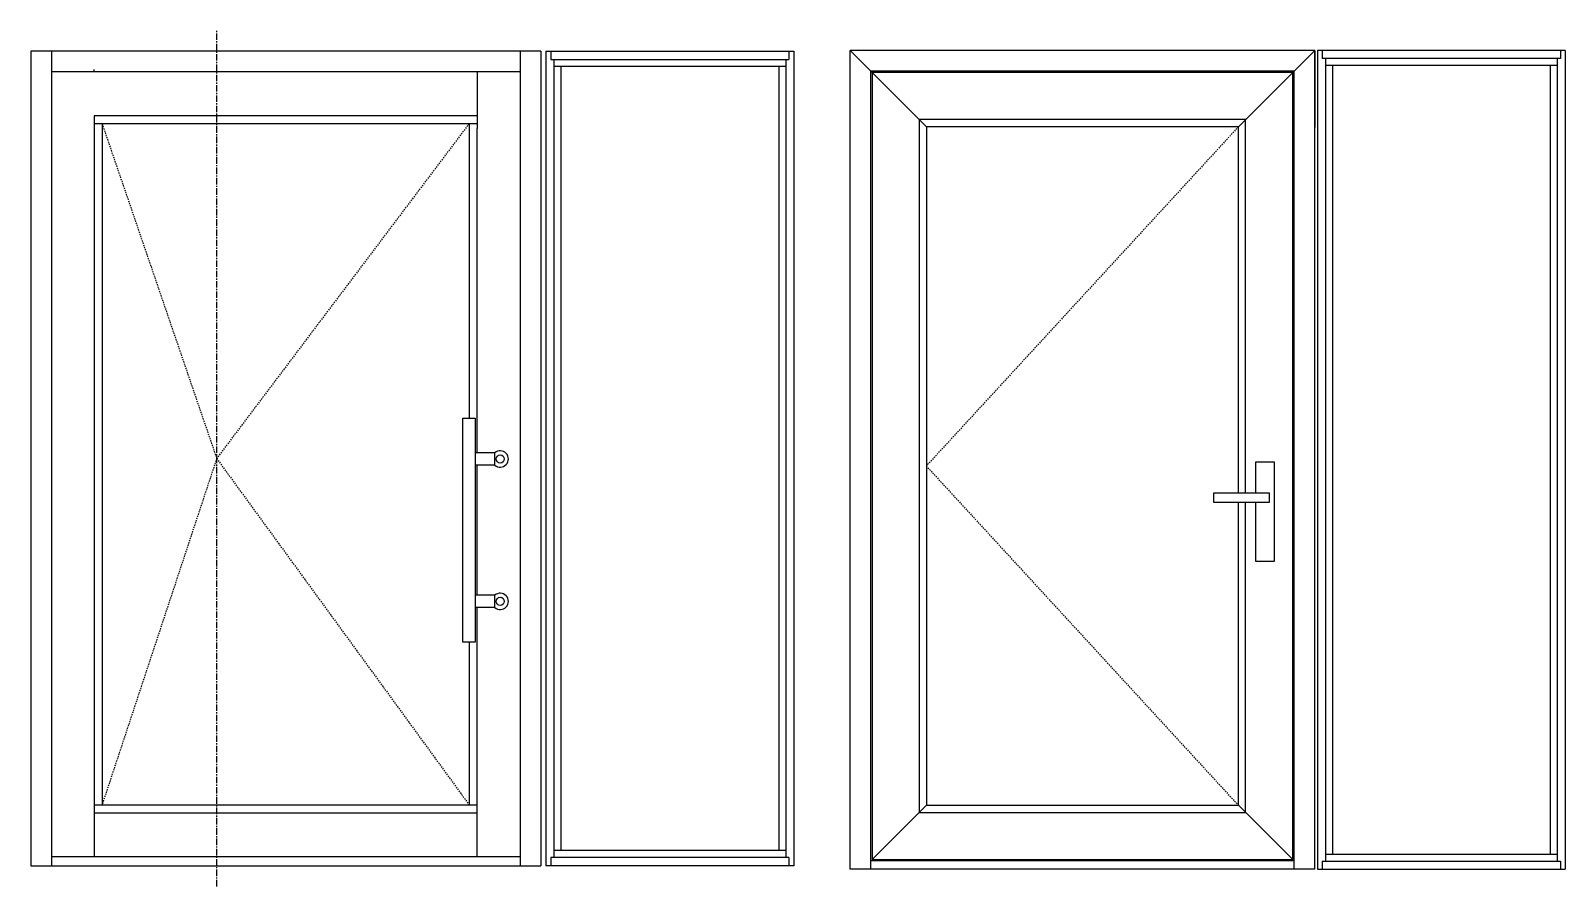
# Model space of a CAD drawing. Extents: x -73 to 76, y -94 to 26.
# Drawn here: x -73 to 75.6, y -93.6 to -10.7 of the extents above; entities that cross this region are included whole.
import ezdxf

# ---------------------------------------------------------------- set-up
doc = ezdxf.new("R2010")
doc.units = 0
doc.header["$MEASUREMENT"] = 0
doc.linetypes.add('CENTER', pattern=[2, 1.25, -0.25, 0.25, -0.25])
doc.linetypes.add('HIDDEN', pattern=[0.375, 0.25, -0.125])
doc.layers.get('0').update_dxf_attribs({"linetype": 'CONTINUOUS'})
for name, color, linetype in [('CENTERLINES', 40, 'CENTER'), ('DIM', 7, 'CONTINUOUS'), ('ELEV_FRAME', 1, 'CONTINUOUS'), ('ELEV_VENT', 5, 'CONTINUOUS'), ('ELEVATIONS', 5, 'CONTINUOUS'), ('TITLE_BLOCK', 7, 'CONTINUOUS')]:
    doc.layers.add(name, color=color, linetype=linetype)

# ---------------------------------------------------------------- blocks, each defined once
blk = doc.blocks.new('FSB1076-HANDLE (ELEVATION)')
at = {"linetype": 'Continuous'}
blk.add_lwpolyline([(1.48, 5.81), (1.48, 8.84), (-0.29, 8.84), (-0.29, -0.81), (1.48, -0.81), (1.48, 4.94)], dxfattribs=at)
at = {"linetype": 'Continuous', "flags": 128}
blk.add_lwpolyline([(0.16, 5.81), (5.59, 5.81), (5.59, 4.94), (0.16, 4.94)], close=True, dxfattribs=at)

msp = doc.modelspace()

# ---------------------------------------------------------------- linework, layer by layer
at = {"layer": 'CENTERLINES', "ltscale": 0.5}
msp.add_line((-55, -93.61), (-55, -10.72), dxfattribs=at)
at = {"layer": 'DIM'}
for p, q in [((-28.07, -51.62), (-29.99, -51.62)), ((-28.07, -52.8), (-29.99, -52.8)), ((-28.07, -65.41), (-29.99, -65.41)), ((-28.07, -66.59), (-29.99, -66.59))]:
    msp.add_line(p, q, dxfattribs=at)
msp.add_lwpolyline([(-31.17, -69.94), (-31.17, -48.27), (-29.99, -48.27), (-29.99, -69.94)], close=True, dxfattribs=at)
for points in [[(-28.07, -52.8), (-28.07, -51.62)], [(-28.07, -66.59), (-28.07, -65.41)]]:
    msp.add_lwpolyline(points, dxfattribs=at)
for centre in [(-27.55, -52.21), (-27.55, -66)]:
    msp.add_circle(centre, 0.394, dxfattribs=at)
for centre in [(-27.55, -52.21), (-27.55, -66)]:
    msp.add_arc(centre, 0.787, 228.6399, 131.3601, dxfattribs=at)
at = {"layer": 'ELEV_FRAME'}
for p, q in [((-23.13, -12.72), (-23.13, -91.61)), ((-23.13, -12.72), (0.87, -12.72)), ((-22.66, -12.72), (-22.66, -13.5)), ((0.4, -12.72), (0.4, -13.5)), ((0.87, -12.72), (0.87, -91.61)), ((6.31, -12.63), (8.44, -14.77)), ((51.3, -12.63), (49.17, -14.77)), ((51.55, -12.63), (51.55, -91.94)), ((75.55, -12.63), (51.55, -12.63)), ((52.02, -12.63), (52.02, -13.41)), ((75.09, -12.63), (75.09, -13.41)), ((75.55, -12.63), (75.55, -91.94)), ((-22.66, -13.5), (0.4, -13.5)), ((-22.35, -13.5), (-22.35, -90.82)), ((-22.35, -14.17), (0.09, -14.17)), ((-21.68, -14.17), (-21.68, -90.15)), ((-0.59, -14.17), (-0.59, -90.15)), ((0.09, -13.5), (0.09, -90.82)), ((8.31, -91.94), (8.31, -14.64)), ((49.3, -14.64), (8.31, -14.64)), ((49.3, -91.94), (49.3, -14.64)), ((75.09, -13.41), (52.02, -13.41)), ((52.33, -13.41), (52.33, -91.16)), ((74.77, -14.09), (52.33, -14.09)), ((53.01, -14.09), (53.01, -90.48)), ((74.1, -14.09), (74.1, -90.48)), ((74.77, -13.41), (74.77, -91.16)), ((0.09, -90.15), (-22.35, -90.15)), ((52.33, -90.48), (74.77, -90.48)), ((0.87, -91.61), (-23.13, -91.61)), ((0.4, -90.82), (-22.66, -90.82)), ((-22.66, -90.82), (-22.66, -91.61)), ((0.4, -90.82), (0.4, -91.61)), ((51.3, -91.94), (6.31, -91.94)), ((49.3, -91.15), (8.31, -91.15)), ((51.55, -91.94), (75.55, -91.94)), ((52.02, -91.16), (52.02, -91.94)), ((52.02, -91.16), (75.09, -91.16)), ((75.09, -91.16), (75.09, -91.94))]:
    msp.add_line(p, q, dxfattribs=at)
at = {"layer": 'ELEV_FRAME', "linetype": 'Continuous'}
for p, q in [((6.31, -91.94), (6.31, -12.63)), ((51.3, -12.63), (6.31, -12.63)), ((51.3, -91.94), (51.3, -12.63)), ((51.3, -12.63), (51.3, -20.1))]:
    msp.add_line(p, q, dxfattribs=at)
at = {"layer": 'ELEV_VENT'}
for p, q in [((13.7, -20.03), (8.44, -14.77)), ((49.17, -14.77), (43.91, -20.03)), ((13.7, -85.76), (8.44, -91.02)), ((49.17, -91.02), (43.91, -85.76))]:
    msp.add_line(p, q, dxfattribs=at)
at = {"layer": 'ELEV_VENT', "linetype": 'HIDDEN', "ltscale": 0.5}
for p, q in [((43.91, -20.03), (13.7, -52.89)), ((13.7, -52.89), (43.91, -85.76))]:
    msp.add_line(p, q, dxfattribs=at)
at = {"layer": 'ELEV_VENT'}
msp.add_lwpolyline([(49.17, -91.02), (49.17, -14.77), (8.44, -14.77), (8.44, -91.02)], close=True, dxfattribs=at)
at = {"layer": 'ELEV_VENT', "linetype": 'HIDDEN', "ltscale": 0.5}
for points in [[(-66.09, -19.74), (-55, -52.16), (-66.09, -85.7)], [(-30.57, -19.74), (-55, -52.16), (-30.57, -85.7)]]:
    msp.add_lwpolyline(points, dxfattribs=at)
at = {"layer": 'ELEV_VENT'}
for points in [[(44.61, -55.51), (44.61, -19.33), (13, -19.33), (13, -86.46), (44.61, -86.46), (44.61, -56.39)], [(43.91, -55.51), (43.91, -20.03), (13.7, -20.03), (13.7, -85.76), (43.91, -85.76), (43.91, -56.39)]]:
    msp.add_lwpolyline(points, dxfattribs=at)
at = {"layer": 'ELEVATIONS'}
for p, q in [((-23.63, -12.72), (-73, -12.72)), ((-73, -12.72), (-73, -91.61)), ((-71, -12.72), (-71, -91.61)), ((-25.63, -12.72), (-25.63, -91.61)), ((-23.63, -12.72), (-23.63, -91.61)), ((-25.63, -14.72), (-71, -14.72)), ((-66.87, -14.72), (-66.87, -14.47)), ((-29.77, -14.72), (-29.77, -20.21)), ((-66.87, -18.97), (-66.87, -90.73)), ((-29.77, -18.97), (-66.87, -18.97)), ((-29.77, -19.74), (-66.87, -19.74)), ((-66.09, -19.74), (-66.09, -85.7)), ((-30.57, -19.74), (-30.57, -48.27)), ((-29.8, -20.21), (-29.8, -51.62)), ((-29.8, -52.8), (-29.8, -65.41)), ((-29.8, -52.8), (-29.8, -65.41)), ((-29.8, -66.59), (-29.8, -90.73)), ((-30.57, -69.94), (-30.57, -85.7)), ((-66.87, -85.7), (-29.8, -85.7)), ((-66.87, -86.48), (-29.8, -86.48)), ((-71, -90.73), (-25.63, -90.73))]:
    msp.add_line(p, q, dxfattribs=at)
at = {"layer": 'ELEVATIONS', "ltscale": 20}
msp.add_line((-73, -91.61), (-23.63, -91.61), dxfattribs=at)

# ---------------------------------------------------------------- block references
at = {"layer": 'TITLE_BLOCK', "xscale": -1}
msp.add_blockref('FSB1076-HANDLE (ELEVATION)', (47.09, -61.32), dxfattribs=at)

doc.saveas('drawing.dxf')
